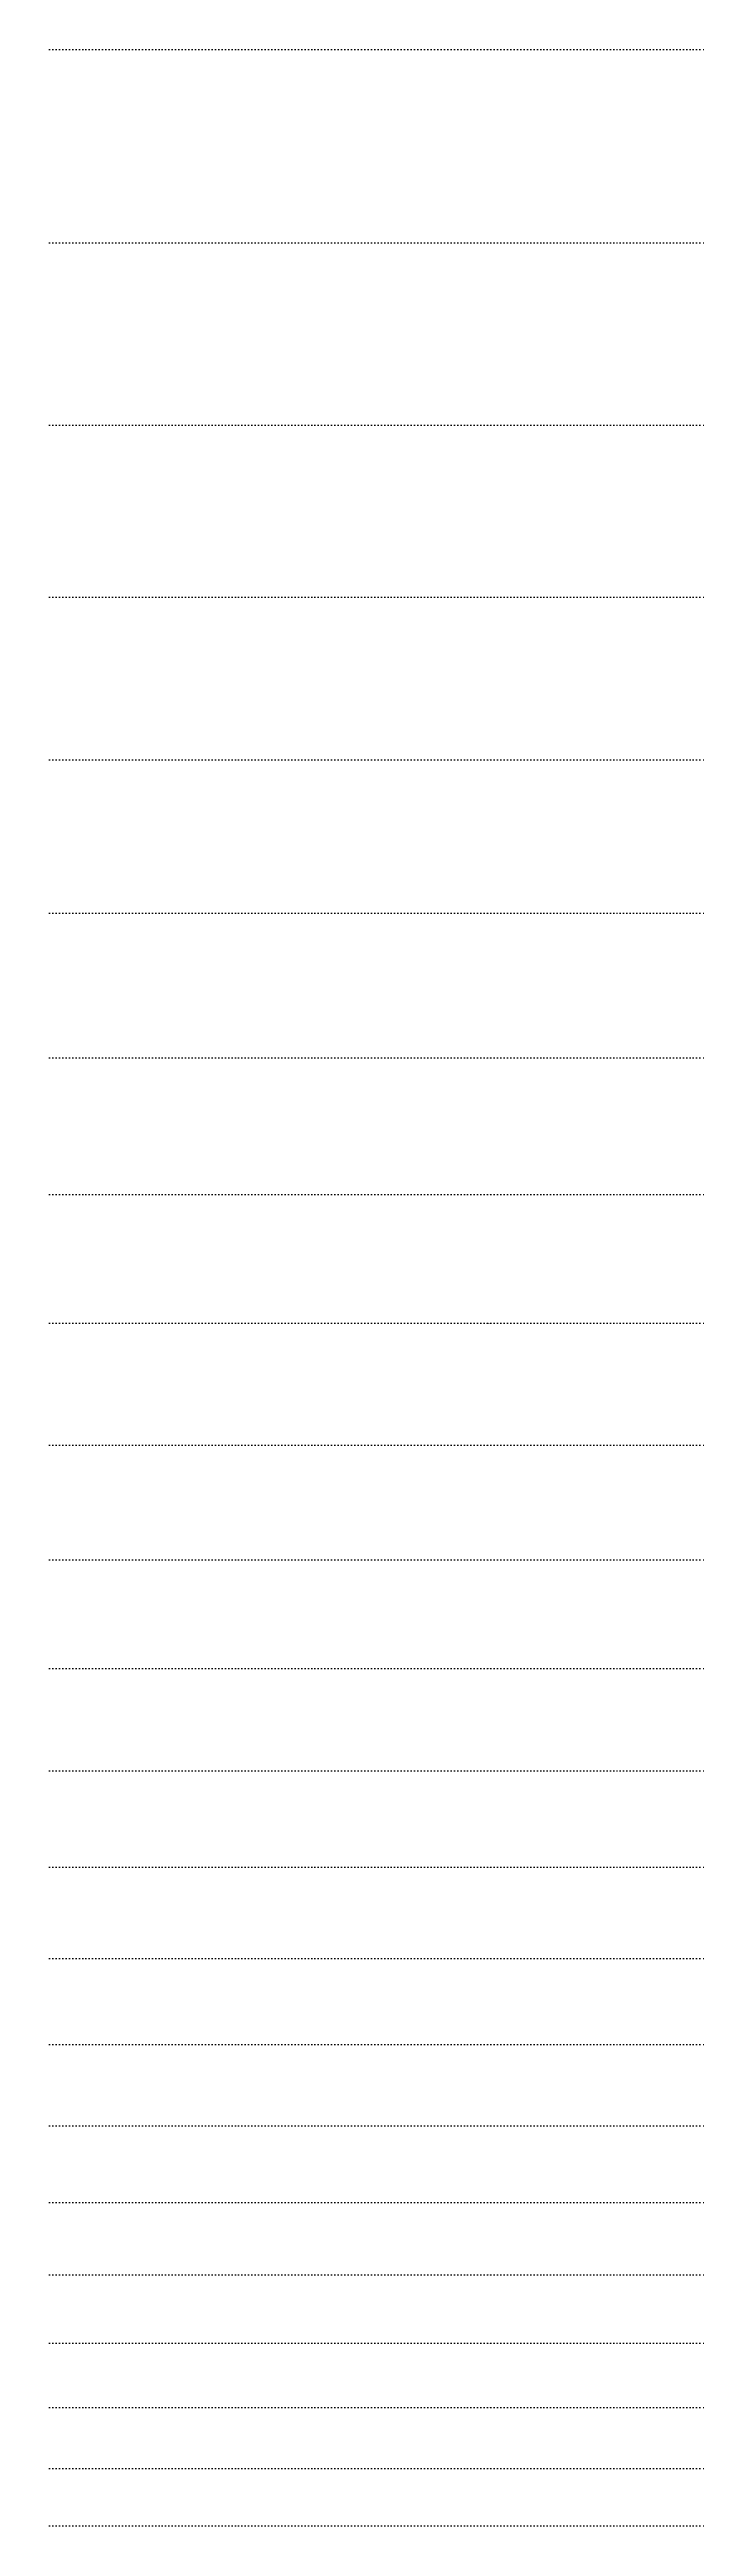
# Model space of a CAD drawing. Header units: millimetres. Extents: x 0 to 300, y -150 to 1050.
# Drawn here: x 180 to 300, y 296.7 to 750 of the extents above; entities that cross this region are included whole.
import ezdxf

# ---------------------------------------------------------------- set-up
doc = ezdxf.new("R2010")
doc.units = ezdxf.units.MM
doc.linetypes.add('DOT', pattern=[0.508, 0, -0.508])
doc.styles.add('OpenSans', font='OpenSans-Regular.ttf')

msp = doc.modelspace()

# ---------------------------------------------------------------- linework, layer by layer
at = {"linetype": 'DOT'}
for p, q in [((180, 750), (300, 750)), ((180, 714.64), (300, 714.64)), ((180, 681.27), (300, 681.27)), ((180, 649.76), (300, 649.76)), ((180, 620.03), (300, 620.03)), ((180, 591.97), (300, 591.97)), ((180, 565.48), (300, 565.48)), ((180, 540.47), (300, 540.47)), ((180, 516.88), (300, 516.88)), ((180, 494.6), (300, 494.6)), ((180, 473.58), (300, 473.58)), ((180, 453.73), (300, 453.73)), ((180, 435), (300, 435)), ((180, 417.32), (300, 417.32)), ((180, 400.63), (300, 400.63)), ((180, 384.88), (300, 384.88)), ((180, 370.02), (300, 370.02)), ((180, 355.98), (300, 355.98)), ((180, 342.74), (300, 342.74)), ((180, 330.24), (300, 330.24)), ((180, 318.44), (300, 318.44)), ((180, 307.3), (300, 307.3)), ((180, 296.79), (300, 296.79))]:
    msp.add_line(p, q, dxfattribs=at)

# ---------------------------------------------------------------- texts
at = {"char_height": 0.1, "attachment_point": 1, "style": 'OpenSans'}
for s, insert in [('0 : 0.0 mm', (260, 750)), ('1 : 35.359 mm', (260, 714.64)), ('2 : 68.734 mm', (260, 681.27)), ('3 : 100.235 mm', (260, 649.76)), ('4 : 129.969 mm', (260, 620.03)), ('5 : 158.033 mm', (260, 591.97)), ('6 : 184.523 mm', (260, 565.48)), ('7 : 209.525 mm', (260, 540.47)), ('8 : 233.125 mm', (260, 516.88)), ('9 : 255.4 mm', (260, 494.6)), ('10 : 276.424 mm', (260, 473.58)), ('11 : 296.269 mm', (260, 453.73)), ('12 : 315.0 mm', (260, 435)), ('13 : 332.68 mm', (260, 417.32)), ('14 : 349.367 mm', (260, 400.63)), ('15 : 365.118 mm', (260, 384.88)), ('16 : 379.984 mm', (260, 370.02)), ('17 : 394.017 mm', (260, 355.98)), ('18 : 407.261 mm', (260, 342.74)), ('19 : 419.763 mm', (260, 330.24)), ('20 : 431.562 mm', (260, 318.44)), ('21 : 442.7 mm', (260, 307.3)), ('22 : 453.212 mm', (260, 296.79))]:
    msp.add_mtext(s, dxfattribs=dict(at, insert=insert))

doc.saveas('drawing.dxf')
